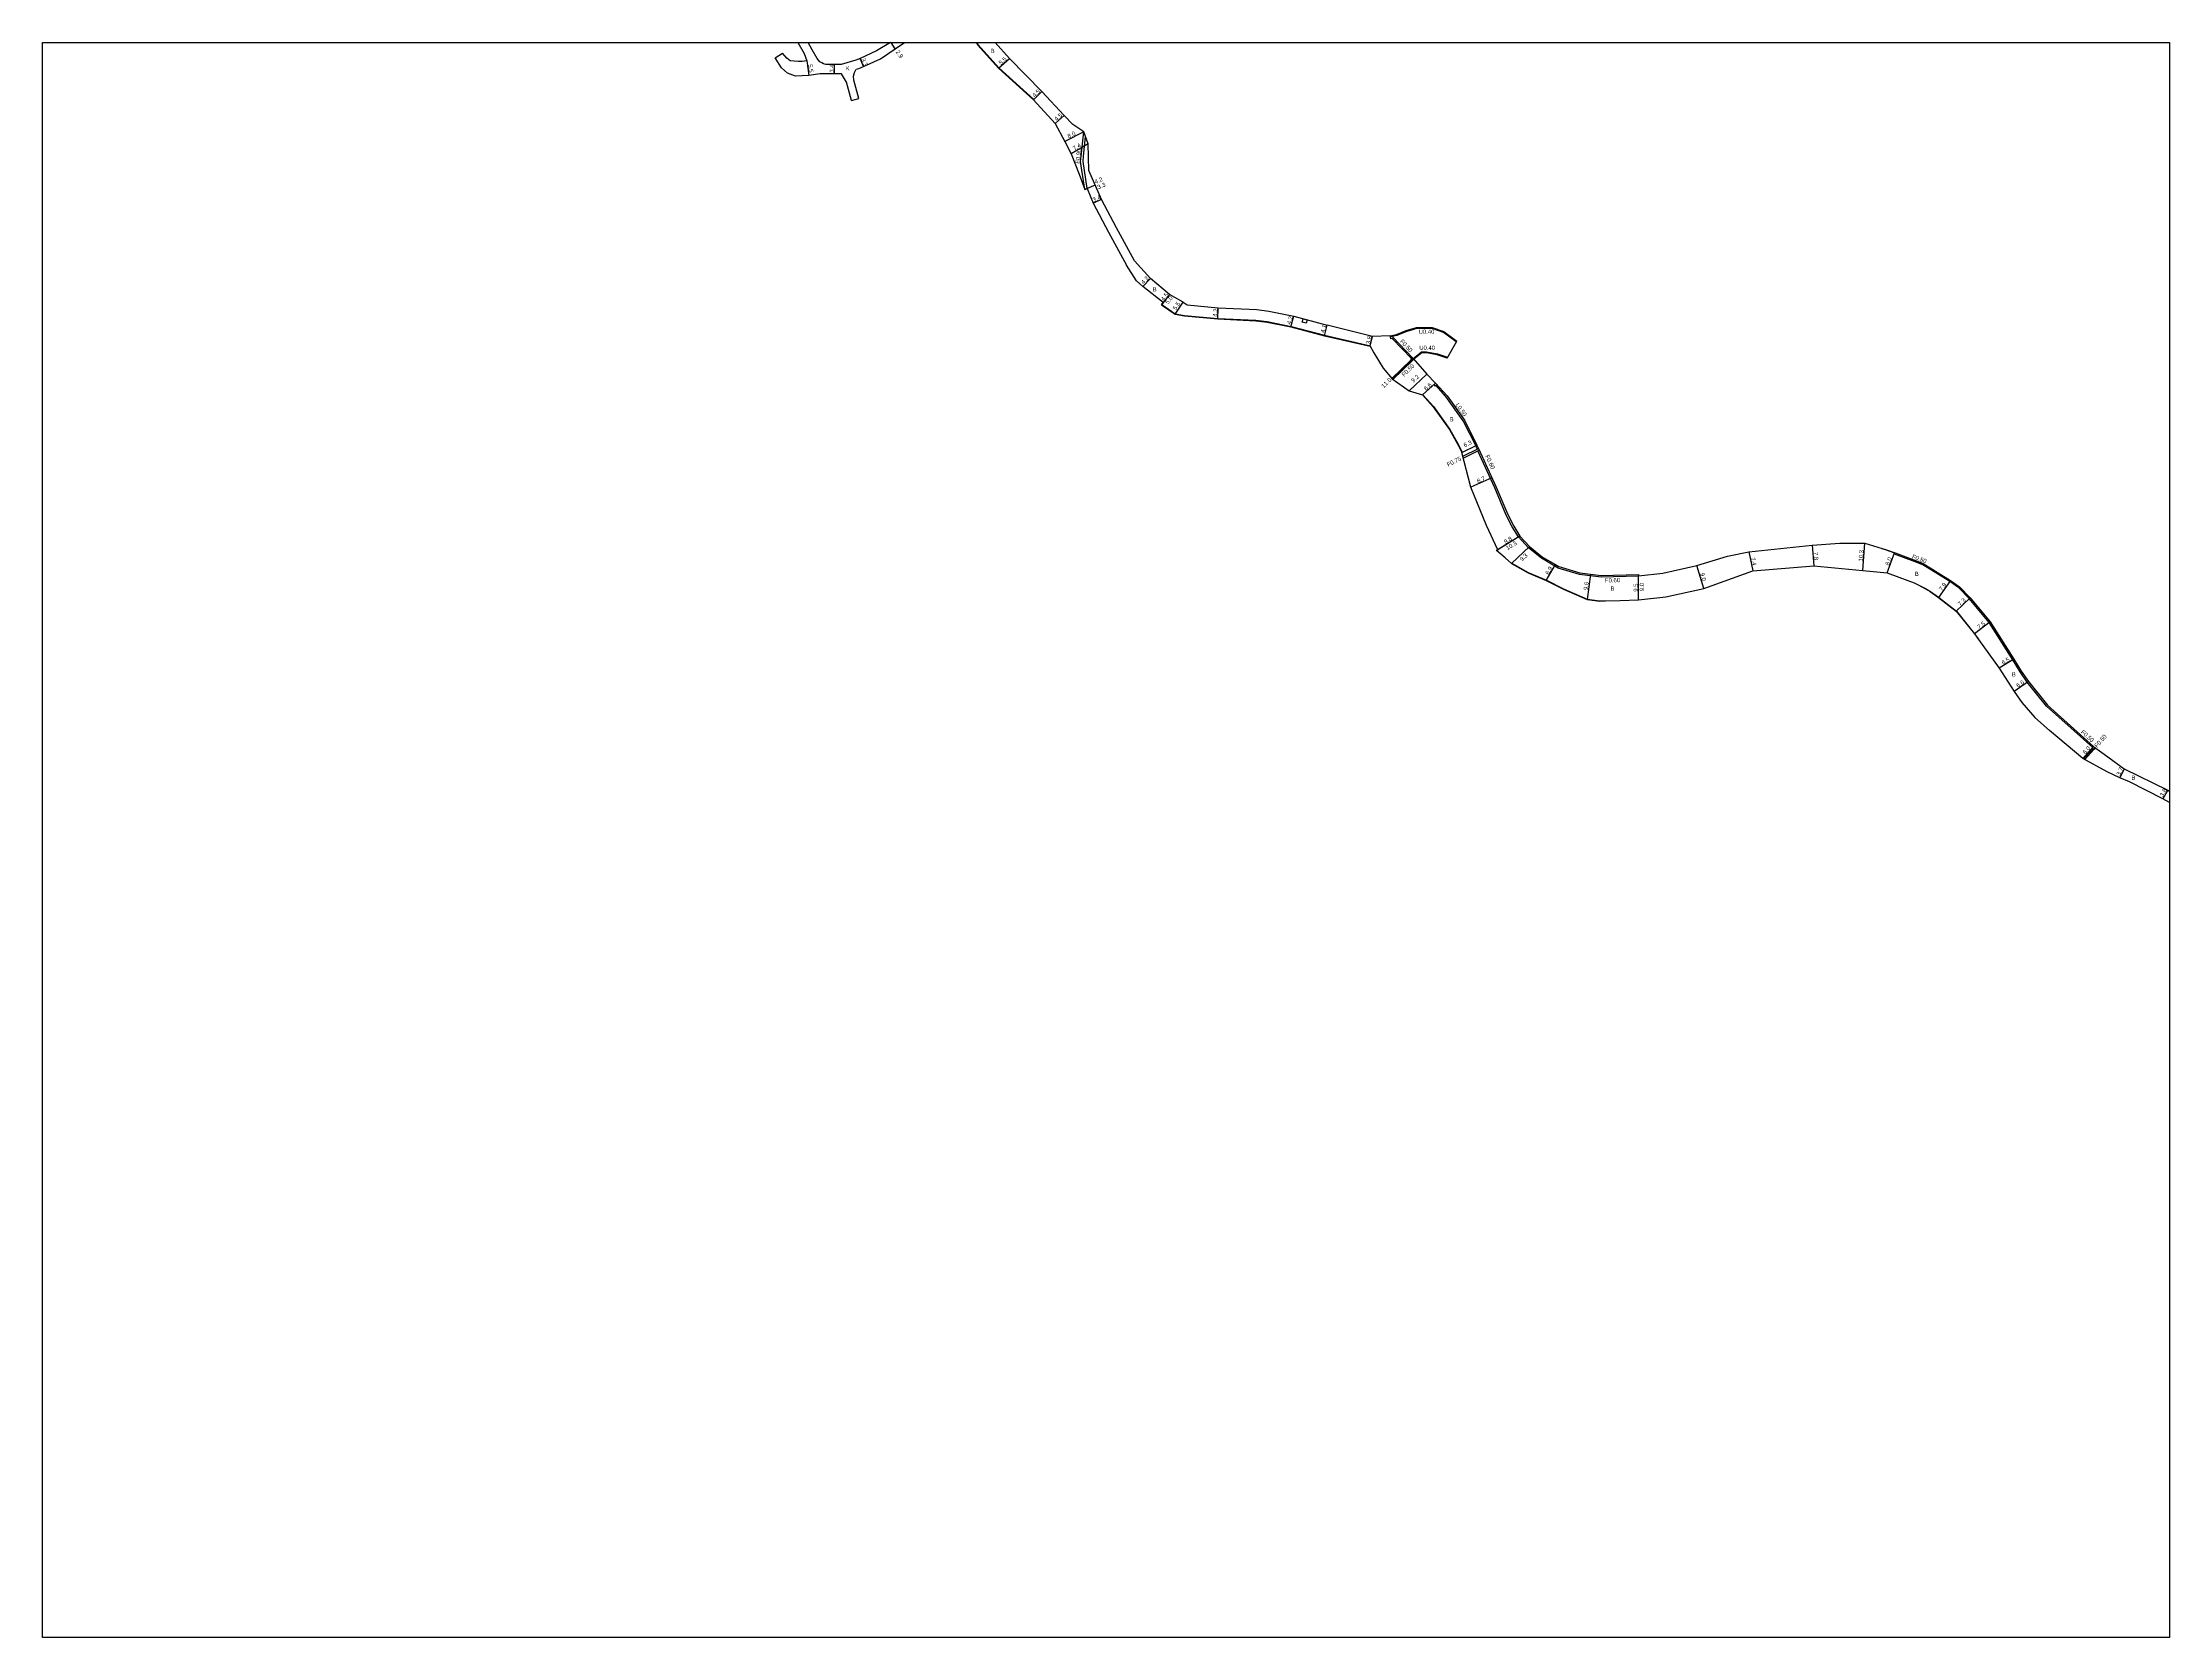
# Model space of a CAD drawing. Header units: metres. Extents: x -8000 to -4000, y -96000 to -93000.
# Drawn here: x -4800 to -4000, y -94200 to -93600 of the extents above; entities that cross this region are included whole.
import ezdxf

# ---------------------------------------------------------------- set-up
doc = ezdxf.new("R2010")
doc.units = ezdxf.units.M
doc.header["$LTSCALE"] = 2.5
for name, color, linetype in [('側溝・桝', 7, 'Continuous'), ('図郭', 7, 'Continuous'), ('幅員', 7, 'Continuous'), ('歩道・分離帯・安全施設', 7, 'Continuous'), ('舗装', 7, 'Continuous'), ('道路', 7, 'Continuous')]:
    doc.layers.add(name, color=color, linetype=linetype)
doc.styles.get("Standard").update_dxf_attribs({"font": ''})
doc.styles.get('Standard').set_extended_font_data('@MS PGothic')

msp = doc.modelspace()

# ---------------------------------------------------------------- linework, layer by layer
at = {"layer": '側溝・桝'}
for points in [[(-4407.94, -93655.3), (-4409.54, -93644.81), (-4409.32, -93642.69), (-4408.39, -93633.6)], [(-4407.11, -93654.95), (-4408.63, -93644.79), (-4408.42, -93642.78), (-4407.68, -93635.53)], [(-4293.07, -93710.28), (-4290.73, -93709.83), (-4287.04, -93708.33), (-4283.18, -93707.22), (-4277.29, -93707.22), (-4272.9, -93708.72), (-4268.05, -93712.32)], [(-4285.14, -93718.89), (-4292.34, -93711.36)], [(-4284.77, -93718.56), (-4292.15, -93710.84)], [(-4292.46, -93726.43), (-4285.17, -93719.31)], [(-4292.07, -93726.75), (-4284.83, -93719.69)], [(-4271.62, -93718.76), (-4275.43, -93717.47), (-4279.45, -93716.73), (-4281.22, -93716.73), (-4284.24, -93719.16)], [(-4260.38, -93752.89), (-4260.38, -93752.88), (-4260.95, -93751.64), (-4265.64, -93742.35), (-4272.13, -93733.2), (-4275.85, -93729.07)], [(-4265.8, -93755.56), (-4259.93, -93752.67)], [(-4265.61, -93756.31), (-4259.61, -93753.35)], [(-4199.69, -93800.59), (-4199.69, -93800.69), (-4213.79, -93801.14), (-4217.87, -93800.62), (-4221.95, -93800.1), (-4229.89, -93797.68), (-4236.21, -93794.03), (-4241.06, -93790.03), (-4244.81, -93786.01), (-4247.17, -93782.23), (-4249.44, -93777.8), (-4253.77, -93767.48), (-4260.15, -93753.62)], [(-4028.86, -93865.24), (-4046.27, -93849.65), (-4053.47, -93840.64), (-4056.19, -93836.78), (-4058.96, -93832.25), (-4067.81, -93818.22), (-4075.35, -93809.18), (-4079.27, -93805.14), (-4082.59, -93802.75), (-4092.81, -93796.43), (-4095.65, -93795.33), (-4103.38, -93792.48), (-4103.21, -93792.01)], [(-4028.79, -93865.65), (-4032.23, -93869.49)], [(-4028.39, -93865.95), (-4031.78, -93869.74)]]:
    msp.add_lwpolyline(points, dxfattribs=at)
for points in [[(-4324.72, -93705.55), (-4326.17, -93705.16), (-4325.84, -93703.91), (-4324.39, -93704.29)], [(-4292.84, -93711.46), (-4292.99, -93710.67), (-4292.21, -93710.52), (-4292.05, -93711.31)], [(-4284.83, -93719.69), (-4285.37, -93719.09), (-4284.77, -93718.56), (-4284.24, -93719.16)], [(-4276.08, -93729.27), (-4276.61, -93728.68), (-4276.02, -93728.14), (-4275.48, -93728.74)], [(-4028.39, -93865.95), (-4029.03, -93865.48), (-4028.56, -93864.83), (-4027.91, -93865.31)]]:
    msp.add_lwpolyline(points, close=True, dxfattribs=at)
at = {"layer": '図郭'}
msp.add_lwpolyline([(-4000, -93600), (-4000, -94200), (-4800, -94200), (-4800, -93600)], close=True, dxfattribs=at)
at = {"layer": '幅員'}
for points in [[(-4479.26, -93602.31), (-4480.8, -93600)], [(-4512.53, -93606.9), (-4511.73, -93612.34)], [(-4491.27, -93609.07), (-4492.51, -93606.01)], [(-4440.42, -93609.69), (-4436.32, -93606.02)], [(-4502.06, -93611.72), (-4502.06, -93608.32)], [(-4424.1, -93618.42), (-4427.3, -93621.57)], [(-4419.07, -93630.48), (-4415.77, -93627.42)], [(-4408.39, -93633.6), (-4415.48, -93637.29)], [(-4406.75, -93638.07), (-4413.08, -93641.9)], [(-4404.08, -93653.65), (-4407.94, -93655.3)], [(-4404.08, -93653.65), (-4407.11, -93654.95)], [(-4401.74, -93659.09), (-4404.86, -93660.44)], [(-4383.3, -93688.78), (-4386.19, -93691.82)], [(-4376.07, -93694.78), (-4379.14, -93698.72)], [(-4376.07, -93694.78), (-4378.83, -93698.33)], [(-4374.01, -93702.21), (-4370.92, -93697.66)], [(-4357.94, -93703.99), (-4357.75, -93699.8)], [(-4330.45, -93707.01), (-4329.37, -93702.96)], [(-4317.82, -93710.28), (-4316.79, -93706.31)], [(-4300.58, -93714.26), (-4299.72, -93710.56)], [(-4284.5, -93718.86), (-4292.37, -93726.55)], [(-4286.02, -93731), (-4279.27, -93724.75)], [(-4280.92, -93732.57), (-4276.02, -93728.14)], [(-4266.15, -93754.2), (-4260.5, -93751.42)], [(-4254.86, -93763.7), (-4262.76, -93767.33)], [(-4244.33, -93785.64), (-4253.06, -93791.11)], [(-4244.33, -93785.64), (-4252.63, -93790.85)], [(-4240.65, -93789.59), (-4247.45, -93795.93)], [(-4158.25, -93791.54), (-4156.69, -93798.78)], [(-4134.42, -93789.12), (-4133.7, -93796.89)], [(-4115.39, -93798.65), (-4114.58, -93788.38)], [(-4106.15, -93799.46), (-4103.38, -93791.95)], [(-4234.38, -93802.36), (-4230.94, -93796.38)], [(-4175.15, -93805.4), (-4177.78, -93796.79)], [(-4217.79, -93800.03), (-4219.01, -93809.55)], [(-4199.72, -93809.59), (-4199.69, -93800.09)], [(-4199.72, -93809.59), (-4199.69, -93800.59)], [(-4082.31, -93802.33), (-4086.93, -93808.74)], [(-4074.98, -93808.84), (-4080.22, -93813.93)], [(-4067.41, -93817.93), (-4073.37, -93822.47)], [(-4058.54, -93831.99), (-4064.08, -93835.38)], [(-4053.07, -93840.34), (-4058.46, -93844.15)], [(-4028.56, -93864.83), (-4032.56, -93869.3)], [(-4017.08, -93873.2), (-4018.62, -93876.56)], [(-4000.63, -93881.24), (-4002.46, -93884.57)]]:
    msp.add_lwpolyline(points, dxfattribs=at)
at = {"layer": '歩道・分離帯・安全施設'}
for points in [[(-4448.64, -93600), (-4448.04, -93600.87), (-4440.27, -93609.54), (-4427.17, -93621.43)], [(-4379.02, -93698.56), (-4373.93, -93702.02), (-4370.42, -93702.65), (-4357.93, -93703.79), (-4343.62, -93704.45), (-4339.37, -93705), (-4330.4, -93706.82), (-4317.77, -93710.09), (-4300.53, -93714.07)], [(-4280.84, -93732.5), (-4276.81, -93736.96), (-4270.7, -93745.58), (-4267.56, -93751.13), (-4266.06, -93754.16)], [(-4103.25, -93792.11), (-4106.85, -93790.78), (-4108.04, -93790.43)], [(-4247.4, -93795.85), (-4241.18, -93799.41), (-4234.34, -93802.27), (-4227.92, -93805.55), (-4218.98, -93809.45), (-4214.21, -93810.06), (-4212.1, -93809.99)], [(-4094.48, -93803.95), (-4091.76, -93805.42), (-4089.9, -93806.48), (-4086.87, -93808.66), (-4080.14, -93813.86), (-4073.29, -93822.41), (-4071.79, -93824.5)]]:
    msp.add_lwpolyline(points, dxfattribs=at)
at = {"layer": '道路'}
for points in [[(-4515.87, -93600), (-4513.5, -93604.13), (-4512.53, -93606.9), (-4514.34, -93607.16), (-4515.83, -93607.16), (-4518.74, -93606.92), (-4519.99, -93605.91), (-4521.73, -93604.03)], [(-4481.04, -93600), (-4486.34, -93603.11), (-4492.51, -93606.01), (-4494.08, -93606.65), (-4499.63, -93608.32), (-4502.06, -93608.32), (-4504.63, -93608.32), (-4505.44, -93608.25), (-4506.21, -93608.04), (-4506.94, -93607.7), (-4507.6, -93607.24), (-4508.17, -93606.67), (-4508.63, -93606.01), (-4510.49, -93602.75), (-4512.07, -93600)], [(-4492.99, -93621.07), (-4494.86, -93614.22), (-4494.96, -93612.68), (-4494.61, -93611.32), (-4494.01, -93610.07), (-4492.98, -93609.76), (-4491.27, -93609.07), (-4484.88, -93606.07), (-4479.26, -93602.31), (-4475.78, -93600)], [(-4448.88, -93600), (-4448.2, -93600.99), (-4440.42, -93609.69), (-4427.3, -93621.57)], [(-4370.92, -93697.66), (-4376.07, -93694.78), (-4383.3, -93688.78), (-4389.26, -93682.18), (-4396.06, -93669.71), (-4401.74, -93659.09), (-4406.42, -93648.2), (-4406.75, -93638.07), (-4408.39, -93633.6), (-4412.42, -93630.88), (-4415.77, -93627.42), (-4424.1, -93618.42), (-4436.32, -93606.02), (-4441.7, -93600)], [(-4524.41, -93605.71), (-4521.73, -93604.03)], [(-4495.69, -93621.81), (-4497.56, -93614.95), (-4499.48, -93611.72), (-4502.06, -93611.72), (-4504.63, -93611.72), (-4507.53, -93611.72), (-4511.73, -93612.34), (-4516.83, -93612.66), (-4519.82, -93611.54), (-4522.01, -93609.48), (-4524.41, -93605.71)], [(-4495.69, -93621.81), (-4492.99, -93621.07)], [(-4427.3, -93621.57), (-4419.07, -93630.48), (-4415.48, -93637.29), (-4413.08, -93641.9), (-4410.07, -93649.57), (-4407.94, -93655.3), (-4407.11, -93654.95)], [(-4407.11, -93654.95), (-4404.86, -93660.44), (-4399.05, -93671.32), (-4392.24, -93683.81)], [(-4379.14, -93698.72), (-4378.45, -93697.84), (-4386.19, -93691.82), (-4388.54, -93689.59), (-4392.24, -93683.81)], [(-4379.14, -93698.72), (-4374.01, -93702.21), (-4370.44, -93702.85), (-4357.94, -93703.99), (-4343.64, -93704.65), (-4339.4, -93705.2), (-4330.45, -93707.01), (-4317.82, -93710.28), (-4300.58, -93714.26)], [(-4370.92, -93697.66), (-4369.49, -93698.64), (-4357.75, -93699.8), (-4343.27, -93700.46), (-4338.72, -93701.05), (-4329.37, -93702.96), (-4316.79, -93706.31)], [(-4299.72, -93710.56), (-4316.79, -93706.31)], [(-4292.99, -93710.67), (-4293.07, -93710.28), (-4299.72, -93710.56)], [(-4268.05, -93712.32), (-4268.28, -93712.64), (-4273.09, -93709.08), (-4277.35, -93707.62), (-4283.12, -93707.62), (-4286.91, -93708.71), (-4290.62, -93710.21), (-4292.99, -93710.67)], [(-4300.58, -93714.26), (-4299.28, -93716.71), (-4295.76, -93722.44), (-4292.37, -93726.55), (-4286.02, -93731), (-4280.92, -93732.57)], [(-4284.5, -93718.86), (-4281.36, -93716.33), (-4279.42, -93716.33), (-4275.33, -93717.08), (-4271.5, -93718.38), (-4271.62, -93718.76)], [(-4284.5, -93718.86), (-4279.27, -93724.75), (-4276.02, -93728.14)], [(-4271.62, -93718.76), (-4268.05, -93712.32)], [(-4280.92, -93732.57), (-4276.89, -93737.02), (-4270.79, -93745.63), (-4267.65, -93751.18), (-4266.15, -93754.2)], [(-4276.02, -93728.14), (-4271.73, -93732.89), (-4265.21, -93742.09), (-4260.5, -93751.42), (-4259.93, -93752.67)], [(-4249.87, -93793.85), (-4253.06, -93791.11), (-4252.63, -93790.85), (-4256.89, -93781.69), (-4262.76, -93767.33), (-4266.15, -93754.2)], [(-4259.93, -93752.67), (-4253.23, -93767.24), (-4248.89, -93777.55), (-4246.65, -93781.93), (-4244.33, -93785.64), (-4240.65, -93789.59), (-4235.87, -93793.54), (-4230.94, -93796.38)], [(-4199.69, -93800.09), (-4199.69, -93800.59), (-4190.54, -93799.66), (-4177.78, -93796.79), (-4166.19, -93793.25), (-4158.25, -93791.54), (-4134.42, -93789.12)], [(-4134.42, -93789.12), (-4123.93, -93788.31), (-4114.58, -93788.38), (-4108.01, -93790.33)], [(-4108.01, -93790.33), (-4106.81, -93790.69), (-4103.21, -93792.01)], [(-4247.45, -93795.93), (-4249.87, -93793.85)], [(-4247.45, -93795.93), (-4241.23, -93799.5), (-4234.38, -93802.36)], [(-4230.94, -93796.38), (-4229.65, -93797.12), (-4221.83, -93799.51), (-4217.79, -93800.03)], [(-4212.09, -93810.09), (-4206.59, -93809.92), (-4199.72, -93809.59), (-4189.37, -93808.58), (-4175.15, -93805.4), (-4156.69, -93798.78), (-4133.7, -93796.89), (-4115.39, -93798.65), (-4106.15, -93799.46), (-4098.36, -93802.32), (-4096.02, -93803.23), (-4094.52, -93804.04)], [(-4103.21, -93792.01), (-4095.48, -93794.86), (-4092.58, -93795.98), (-4082.31, -93802.33), (-4078.94, -93804.76), (-4074.98, -93808.84), (-4067.41, -93817.93), (-4058.54, -93831.99), (-4055.77, -93836.51), (-4053.07, -93840.34), (-4045.91, -93849.31), (-4028.56, -93864.83)], [(-4234.38, -93802.36), (-4227.96, -93805.64), (-4219.01, -93809.55)], [(-4217.79, -93800.03), (-4213.76, -93800.54), (-4199.69, -93800.09)], [(-4094.52, -93804.04), (-4091.81, -93805.51), (-4089.96, -93806.56), (-4086.93, -93808.74), (-4080.22, -93813.93), (-4073.37, -93822.47), (-4071.87, -93824.56)], [(-4219.01, -93809.55), (-4214.22, -93810.16), (-4212.09, -93810.09)], [(-4071.87, -93824.56), (-4064.08, -93835.38), (-4058.46, -93844.15), (-4055.56, -93848.25), (-4050.62, -93853.95), (-4045.12, -93858.86)], [(-4000, -93885.87), (-4002.46, -93884.57), (-4015.06, -93878.18), (-4018.62, -93876.56), (-4023.46, -93874.36), (-4032.56, -93869.3), (-4045.12, -93858.86)], [(-4028.56, -93864.83), (-4023.21, -93868.76), (-4017.08, -93873.2)], [(-4017.08, -93873.2), (-4000.63, -93881.24), (-4000, -93881.6)]]:
    msp.add_lwpolyline(points, dxfattribs=at)

# ---------------------------------------------------------------- texts
at = {"layer": '側溝・桝'}
for s, rotation, p in [('F0.90', 84.08373, (-4409.91, -93645.64)), ('F0.50', 313.69749, (-4289.58, -93712.59)), ('F0.50', 44.31544, (-4287.88, -93725.83)), ('L0.50', 305.34333, (-4268.64, -93736.31)), ('F0.75', 26.21583, (-4271.29, -93759.59)), ('F0.60', 294.69914, (-4257.43, -93755.55)), ('F0.50', 339.77584, (-4097, -93794)), ('F0.60', 1.85986, (-4212.28, -93803.17)), ('F0.50', 318.1723, (-4033.49, -93859.6)), ('F0.50', 48.1723, (-4027.22, -93865.39))]:
    msp.add_text(s, height=1.6, rotation=rotation, dxfattribs=at).set_placement(p)
for p in [(-4282.38, -93709.56), (-4282.16, -93715.61)]:
    msp.add_text('U0.40', height=1.6, dxfattribs=at).set_placement(p)
at = {"layer": '幅員'}
for s, rotation, p in [('3.3', 292.0578, (-4492.14, -93606.26)), ('2.9', 303.77065, (-4479.19, -93603.54)), ('5.5', 41.83612, (-4439.49, -93608.52)), ('5.5', 278.37026, (-4512.07, -93608.31)), ('3.4', 90, (-4502.31, -93611.32)), ('4.5', 44.5678, (-4426.8, -93620.73)), ('4.5', 42.92701, (-4418.54, -93629.65)), ('8.0', 27.50968, (-4413.98, -93636.11)), ('7.4', 31.15952, (-4411.84, -93640.67)), ('4.2', 23.23858, (-4403.9, -93653.22)), ('3.3', 23.23858, (-4402.84, -93655.25)), ('3.4', 23.32824, (-4404.6, -93660.05)), ('4.2', 46.46269, (-4385.82, -93691.07)), ('4.5', 52.14632, (-4378.27, -93697.36)), ('5.0', 52.14632, (-4376.64, -93698.54)), ('5.5', 55.79896, (-4373.71, -93700.77)), ('4.2', 87.38128, (-4358.16, -93703.18)), ('4.2', 75.0902, (-4330.49, -93706.18)), ('4.1', 75.48875, (-4317.83, -93709.34)), ('3.8', 77.00204, (-4300.68, -93713.61)), ('11.0', 44.35785, (-4295.51, -93730.1)), ('9.2', 42.80181, (-4284.31, -93728.05)), ('6.6', 42.08368, (-4279.58, -93731.02)), ('6.3', 26.21583, (-4265.03, -93752.32)), ('8.7', 24.69914, (-4260.07, -93765.82)), ('9.8', 32.06299, (-4249.7, -93788.71)), ('10.3', 32.06299, (-4248.96, -93791.03)), ('7.8', 275.36034, (-4133.93, -93791.72)), ('10.3', 85.49542, (-4115.38, -93795.29)), ('9.3', 42.96611, (-4243.5, -93795.25)), ('6.9', 60.01464, (-4233.51, -93800.35)), ('9.0', 286.95754, (-4176.6, -93799.78)), ('7.4', 282.12036, (-4157.5, -93793.85)), ('8.0', 69.77584, (-4105.45, -93796.84)), ('9.6', 82.72023, (-4218.81, -93806.02)), ('9.5', 89.82492, (-4199.96, -93806.61)), ('9.0', 89.82492, (-4197.65, -93806.39)), ('7.9', 54.23223, (-4085.56, -93806.41)), ('7.3', 44.15127, (-4078.68, -93812.09)), ('7.5', 37.27182, (-4071.55, -93820.76)), ('6.5', 31.47977, (-4062.53, -93834.14)), ('6.6', 35.20615, (-4056.95, -93842.77)), ('6.0', 48.1723, (-4031.61, -93867.87)), ('3.7', 65.55013, (-4018.6, -93875.93)), ('3.8', 61.17285, (-4002.39, -93883.91))]:
    msp.add_text(s, height=1.6, rotation=rotation, dxfattribs=at).set_placement(p)
at = {"layer": '舗装'}
for s, p in [('B', (-4443.37, -93603.94)), ('K', (-4497.89, -93610.51)), ('B', (-4382.45, -93693.65)), ('B', (-4270.7, -93742.5)), ('B', (-4095.76, -93800.67)), ('B', (-4210.25, -93806.2)), ('B', (-4059.29, -93838.48)), ('B', (-4014.33, -93877.37))]:
    msp.add_text(s, height=1.6, dxfattribs=at).set_placement(p)

doc.saveas('drawing.dxf')
